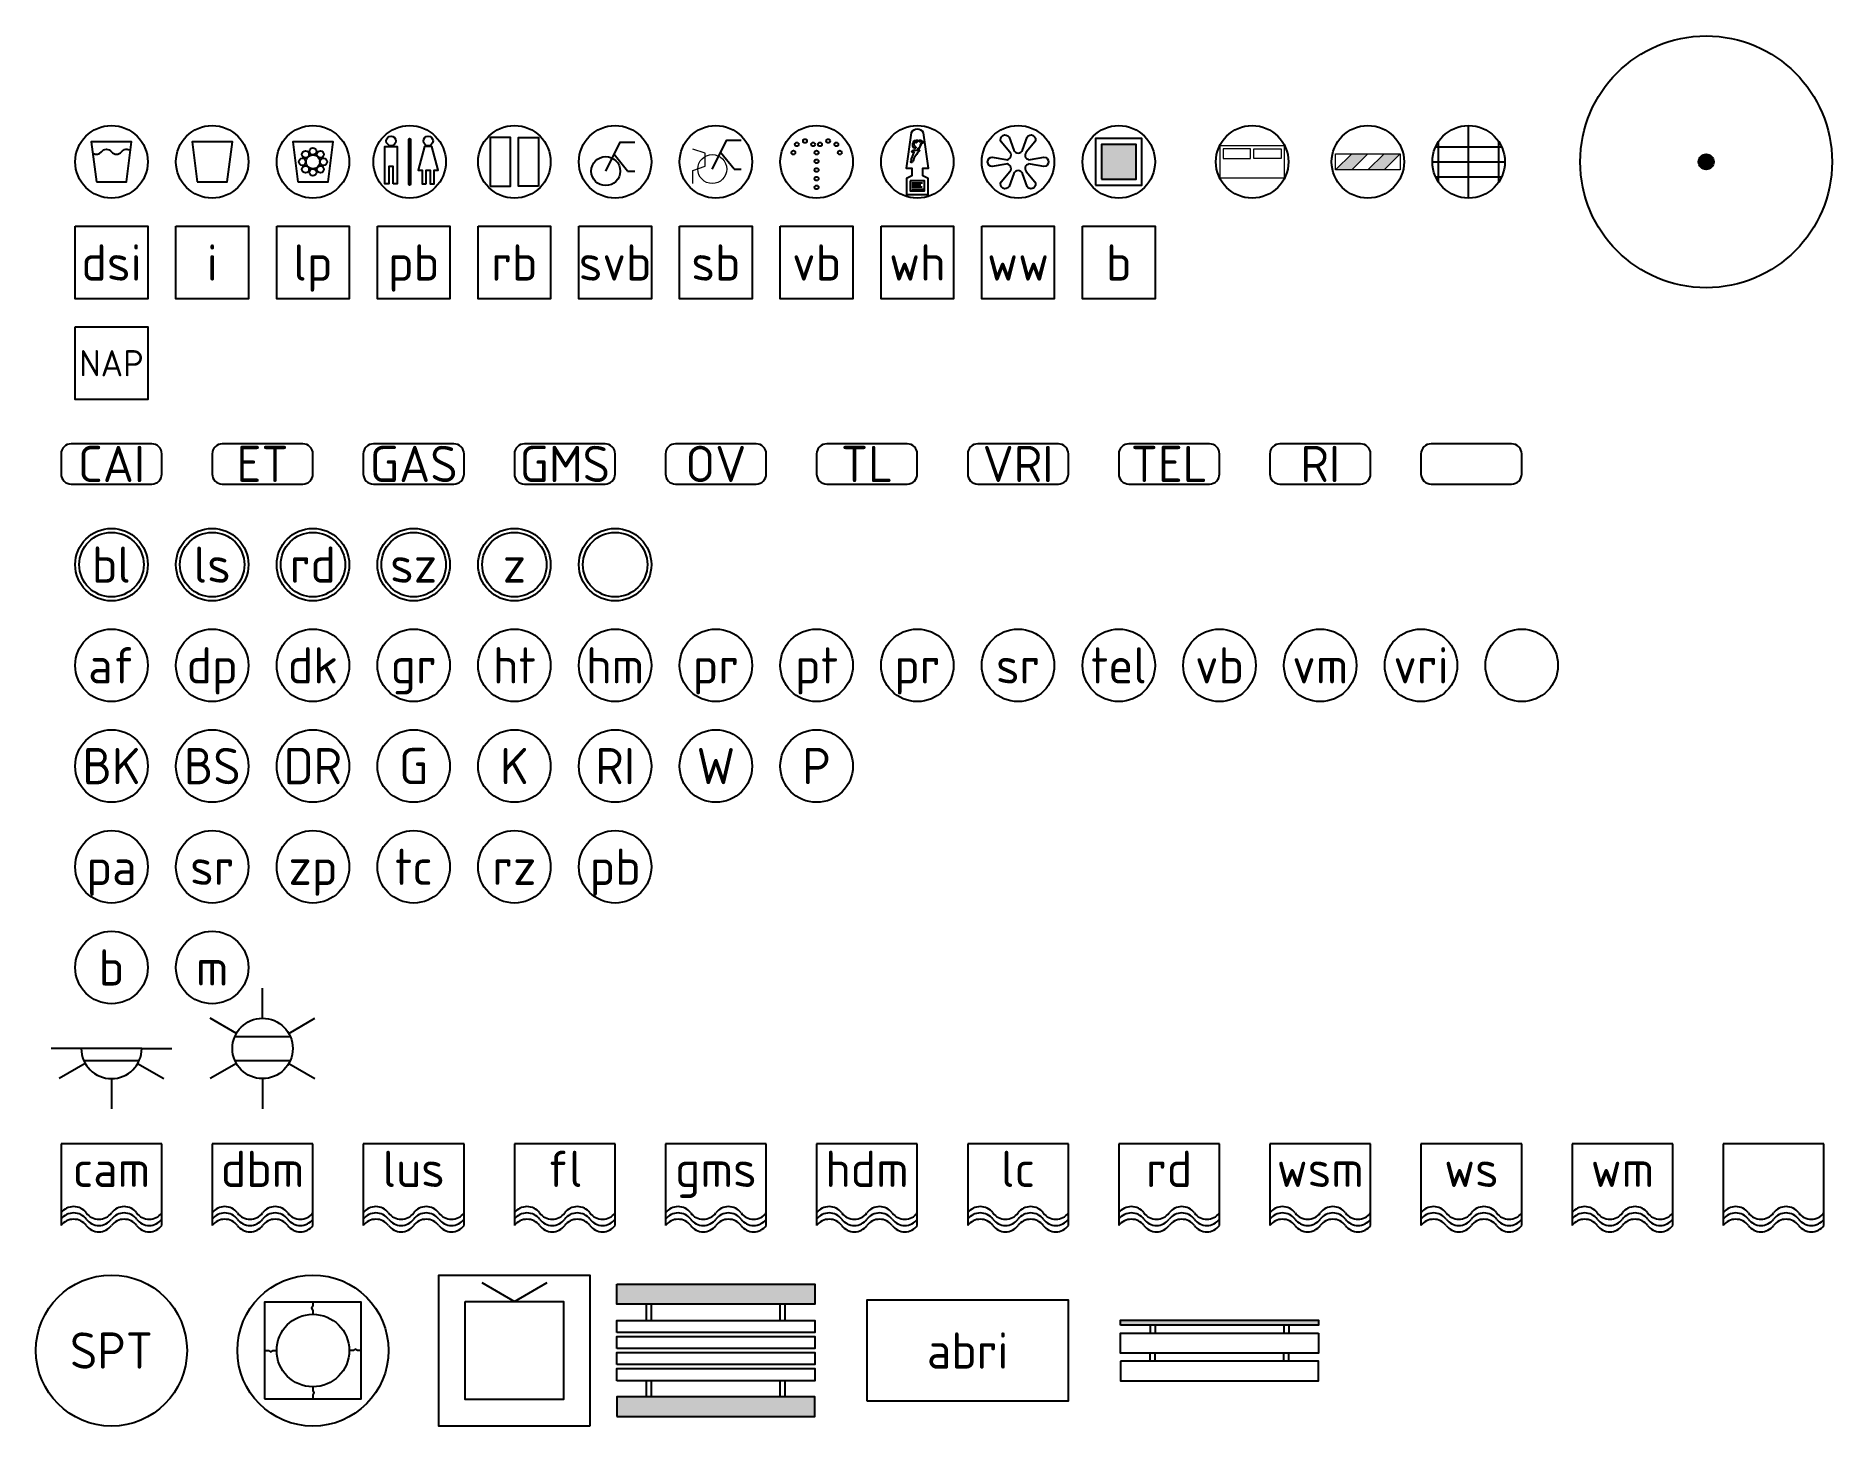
# Model space of a CAD drawing. Header units: metres. Extents: x 2181.6 to 2199.4, y 1923.2 to 1937.
import ezdxf
from ezdxf.enums import TextEntityAlignment as Align

# ---------------------------------------------------------------- set-up
doc = ezdxf.new("R2010")
doc.units = ezdxf.units.M
for name, color, linetype, lineweight in [('B-WE-GR-BOOM-S', 90, 'Continuous', 25), ('B-WE-IE-TERREINAFSCHEIDING_DOORGANG-G', 210, 'Continuous', 18), ('N-WE-GR-BLOEMBAK-S', 80, 'Continuous', 25), ('N-WE-IE-AFVAL APART PLAATS-S', 7, 'Continuous', 25), ('N-WE-IE-FIETSENKLUIS-S', 7, 'Continuous', 25), ('N-WE-IE-HERDENKINGSMONUMENT-S', 7, 'Continuous', 25), ('N-WE-IE-KUNSTOBJECT-S', 7, 'Continuous', 25), ('N-WE-IE-MEUBILAIR-S', 7, 'Continuous', 25), ('N-WE-IE-MEUBILAIR_FONTEIN-S', 7, 'Continuous', 25), ('N-WE-IE-MEUBILAIR_OPENBAARTOILET-S', 7, 'Continuous', 25), ('N-WE-IE-MEUBILAIR_WATERWEGMEUBILAIR-S', 150, 'Continuous', 25), ('N-WE-IE-MEUBILAIR_WATERWEGMEUBILAIR_MEERPAAL-S', 150, 'Continuous', 25), ('N-WE-IE-MEUBILAIR_WEGMEUBILAIR-S', 7, 'Continuous', 25), ('N-WE-IE-MEUBILAIR_ZONNEPANEEL-S', 7, 'Continuous', 25), ('N-WE-VH-KANTOPSLUITING_ELEMENT_BOOMKRANSBAND-S', 40, 'Continuous', 25)]:
    doc.layers.add(name, color=color, linetype=linetype, lineweight=lineweight)
doc.styles.add('NLCS-ISO', font='NLCS-ISO.ttf')
doc.styles.add('NLCS-ISO-ANNOTATIEF-T18', font='NLCS-ISO.ttf', dxfattribs={"height": 1.8})

# ---------------------------------------------------------------- blocks, each defined once
blk = doc.blocks.new('SGR-BLOEMBAK-SO')
blk.add_lwpolyline([(-0.75, -1), (0.75, -1), (1, 1), (-1, 1)], close=True)
for centre, radius in [((0, 0), 1.8), ((-0.525, 0), 0.175), ((-0.371, 0.371), 0.175), ((0, 0), 0.35), ((0, 0.525), 0.175), ((0.371, 0.371), 0.175), ((0.525, 0), 0.175), ((-0.371, -0.371), 0.175), ((0, -0.525), 0.175), ((0.371, -0.371), 0.175)]:
    blk.add_circle(centre, radius)
blk = doc.blocks.new('SIE-AFVAL APART PLAATS-SO')
for points in [[(-1.2, -1.2), (-0.2, -1.2), (-0.2, 1.2), (-1.2, 1.2)], [(-1.2, -1.2), (-0.2, -1.2), (-0.2, 1.2), (-1.2, 1.2)], [(1.2, -1.2), (0.2, -1.2), (0.2, 1.2), (1.2, 1.2)], [(1.2, -1.2), (0.2, -1.2), (0.2, 1.2), (1.2, 1.2)]]:
    blk.add_lwpolyline(points, close=True)
at = {"color": 0, "linetype": 'ByBlock', "lineweight": -2}
blk.add_circle((0, 0), 1.8, dxfattribs=at)
blk = doc.blocks.new('SIE-FIETSENKLUIS-SO')
for points in [[(-0.468, -0.46), (0.252, 0.98), (0.972, 0.98)], [(0.612, -0.46), (-0.056, 0.364)], [(0.612, -0.46), (0.972, -0.46)]]:
    blk.add_lwpolyline(points)
at = {"color": 0, "linetype": 'ByBlock', "lineweight": -2}
blk.add_circle((0, 0), 1.8, dxfattribs=at)
blk.add_circle((-0.468, -0.46), 0.72)
blk = doc.blocks.new('SIE-FONTEIN-SO')
at = {"color": 0, "linetype": 'ByBlock', "lineweight": -2}
blk.add_circle((0, 0), 1.8, dxfattribs=at)
for centre in [(-0.983, 0.867), (-0.576, 1.035), (-0.169, 0.867), (0.169, 0.867), (0.576, 1.035), (0.983, 0.867), (-1.152, 0.459), (0, 0.459), (0, 0.027), (1.152, 0.459), (0, -0.405), (0, -0.837), (0, -1.269)]:
    blk.add_circle(centre, 0.096)
blk = doc.blocks.new('SIE-HERDENKINGSMONUMENT-SO')
for p, q in [((-0.268, -1.041), (0.264, -1.041)), ((-0.268, -1.142), (0.178, -1.142)), ((-0.268, -1.249), (0.244, -1.249)), ((-0.268, -1.35), (0.3, -1.35))]:
    blk.add_line(p, q)
for points in [[(0.311, 1.446, 0.261282), (0, 1.621, 0.261282), (-0.311, 1.446), (-0.562, -0.321), (-0.278, -0.321), (-0.278, -0.703), (-0.539, -0.823), (-0.539, -1.621), (0, -1.621), (0.539, -1.621), (0.539, -0.823), (0.278, -0.703), (0.278, -0.321), (0.562, -0.321)], [(0.001, 1.098), (-0.098, 1.028, 0.506874), (-0.102, 0.751, -0.088901), (-0.075, 0.722, -0.290904), (-0.075, 0.699, -0.160204), (-0.108, 0.672, -0.186725), (-0.142, 0.672, -0.307903), (-0.215, 0.779, -0.219717), (-0.198, 0.98, -0.115145), (-0.124, 1.06), (-0.144, 1.032), (-0.084, 1.067)], [(-0.072, 0.94), (-0.075, 0.951), (-0.07, 0.971), (-0.02, 1.007), (0.055, 1.054, -0.401268), (0.249, 1.012, -0.30754), (0.249, 0.988, -0.52959), (0.232, 0.988, 0.196508), (0.11, 1.039, 0.143294), (0.016, 1.012, 0.110337), (-0.038, 0.958, -0.092857), (-0.056, 0.94, -0.32743)], [(0.313, 0.97), (0.27, 0.972), (0.25, 0.964, 0.295857), (0.149, 0.829, -0.100217), (0.143, 0.809, 0.04658), (0.12, 0.749, -0.148312), (0.093, 0.707, -0.029319), (0.034, 0.663, 0.67171), (0.041, 0.627, 0.108339), (0.056, 0.627, 0.085642), (0.067, 0.632, 0.19392), (0.141, 0.739, -0.085966), (0.172, 0.813, 0.050198), (0.19, 0.85, -0.197871), (0.273, 0.938, 0.127107)]]:
    blk.add_lwpolyline(points, format="xyb", close=True)
for points in [[(-0.283, 0.157), (-0.21, 0.345), (-0.169, 0.449), (-0.161, 0.463), (-0.198, 0.472), (-0.249, 0.472), (-0.278, 0.49), (-0.278, 0.516), (-0.185, 0.58), (-0.144, 0.58), (-0.13, 0.574), (-0.102, 0.584), (-0.07, 0.584), (-0.056, 0.577), (-0.037, 0.577), (0.018, 0.591), (0.046, 0.575), (0.066, 0.575), (0.101, 0.566), (0.101, 0.539), (0.063, 0.503), (0.02, 0.481), (-0.049, 0.368), (-0.123, 0.243), (-0.15, 0.213), (-0.174, 0.164), (-0.21, 0.053), (-0.232, 0.014), (-0.252, -0.023), (-0.28, -0.035), (-0.3, -0.035), (-0.326, 0.008), (-0.313, 0.06), (-0.293, 0.112)], [(-0.353, -0.942), (-0.353, -1.435), (0, -1.435), (0.353, -1.435), (0.353, -0.942)]]:
    blk.add_lwpolyline(points, close=True)
at = {"color": 0, "linetype": 'ByBlock', "lineweight": -2}
blk.add_circle((0, 0), 1.8, dxfattribs=at)
blk.add_circle((0.117, 1.002), 0.0169)
blk = doc.blocks.new('SIE-KUNSTOBJECT-SO')
at = {"flags": 128}
blk.add_lwpolyline([(0.213, -0.584, 0.700208), (-0.213, -0.584), (-0.446, -1.224, -1), (-0.837, -0.998), (-0.4, -0.476, 0.700208), (-0.612, -0.108), (-1.283, -0.226, -1), (-1.283, 0.226), (-0.612, 0.108, 0.700208), (-0.4, 0.476), (-0.837, 0.998, -1), (-0.446, 1.224), (-0.213, 0.584, 0.700208), (0.213, 0.584), (0.446, 1.224, -1), (0.837, 0.998), (0.4, 0.476, 0.700208), (0.612, 0.108), (1.283, 0.226, -1), (1.283, -0.226), (0.612, -0.108, 0.700208), (0.4, -0.476), (0.837, -0.998, -1), (0.446, -1.224)], format="xyb", close=True, dxfattribs=at)
at = {"color": 0, "linetype": 'ByBlock', "lineweight": -2}
blk.add_circle((0, 0), 1.8, dxfattribs=at)
blk = doc.blocks.new('SIE-MEUBILAIR_BAK-SO')
blk.add_lwpolyline([(-0.75, -1), (0.75, -1), (1, 1), (-1, 1)], close=True)
at = {"color": 0, "linetype": 'ByBlock', "lineweight": -2}
blk.add_circle((0, 0), 1.8, dxfattribs=at)
blk = doc.blocks.new('SIE-MEUBILAIR_BORD_DSI-SO')
at = {"color": 0, "linetype": 'ByBlock', "lineweight": -2, "flags": 128}
blk.add_lwpolyline([(-1.8, 1.8), (1.8, 1.8), (1.8, -1.8), (-1.8, -1.8)], close=True, dxfattribs=at)
at = {"style": 'NLCS-ISO-ANNOTATIEF-T18'}
blk.add_text('dsi', height=1.8, dxfattribs=at).set_placement((0, 0), align=Align.MIDDLE_CENTER)
blk = doc.blocks.new('SIE-MEUBILAIR_BORD_INFORMATIE-SO')
at = {"color": 0, "linetype": 'ByBlock', "lineweight": -2, "flags": 128}
blk.add_lwpolyline([(-1.8, 1.8), (1.8, 1.8), (1.8, -1.8), (-1.8, -1.8)], close=True, dxfattribs=at)
at = {"style": 'NLCS-ISO-ANNOTATIEF-T18'}
blk.add_text('i', height=1.8, dxfattribs=at).set_placement((0, 0), align=Align.MIDDLE_CENTER)
blk = doc.blocks.new('SIE-MEUBILAIR_BORD_LOCATIEPAAL-SO')
at = {"color": 0, "linetype": 'ByBlock', "lineweight": -2, "flags": 128}
blk.add_lwpolyline([(-1.8, 1.8), (1.8, 1.8), (1.8, -1.8), (-1.8, -1.8)], close=True, dxfattribs=at)
at = {"style": 'NLCS-ISO-ANNOTATIEF-T18'}
blk.add_text('lp', height=1.8, dxfattribs=at).set_placement((0, 0), align=Align.MIDDLE_CENTER)
blk = doc.blocks.new('SIE-MEUBILAIR_BORD_PLAATSNAAM-SO')
at = {"color": 0, "linetype": 'ByBlock', "lineweight": -2, "flags": 128}
blk.add_lwpolyline([(-1.8, 1.8), (1.8, 1.8), (1.8, -1.8), (-1.8, -1.8)], close=True, dxfattribs=at)
at = {"style": 'NLCS-ISO-ANNOTATIEF-T18'}
blk.add_text('pb', height=1.8, dxfattribs=at).set_placement((0, 0), align=Align.MIDDLE_CENTER)
blk = doc.blocks.new('SIE-MEUBILAIR_BORD_RECLAME-SO')
at = {"color": 0, "linetype": 'ByBlock', "lineweight": -2, "flags": 128}
blk.add_lwpolyline([(-1.8, 1.8), (1.8, 1.8), (1.8, -1.8), (-1.8, -1.8)], close=True, dxfattribs=at)
at = {"style": 'NLCS-ISO-ANNOTATIEF-T18'}
blk.add_text('rb', height=1.8, dxfattribs=at).set_placement((0, 0), align=Align.MIDDLE_CENTER)
blk = doc.blocks.new('SIE-MEUBILAIR_BORD_SCHEEPVAARTVERKEER-SO')
at = {"color": 0, "linetype": 'ByBlock', "lineweight": -2, "flags": 128}
blk.add_lwpolyline([(-1.8, 1.8), (1.8, 1.8), (1.8, -1.8), (-1.8, -1.8)], close=True, dxfattribs=at)
at = {"style": 'NLCS-ISO-ANNOTATIEF-T18'}
blk.add_text('svb', height=1.8, dxfattribs=at).set_placement((0, 0), align=Align.MIDDLE_CENTER)
blk = doc.blocks.new('SIE-MEUBILAIR_BORD_STRAATNAAM-SO')
at = {"color": 0, "linetype": 'ByBlock', "lineweight": -2, "flags": 128}
blk.add_lwpolyline([(-1.8, 1.8), (1.8, 1.8), (1.8, -1.8), (-1.8, -1.8)], close=True, dxfattribs=at)
at = {"style": 'NLCS-ISO-ANNOTATIEF-T18'}
blk.add_text('sb', height=1.8, dxfattribs=at).set_placement((0, 0), align=Align.MIDDLE_CENTER)
blk = doc.blocks.new('SIE-MEUBILAIR_BORD_VERKEER-SO')
at = {"color": 0, "linetype": 'ByBlock', "lineweight": -2, "flags": 128}
blk.add_lwpolyline([(-1.8, 1.8), (1.8, 1.8), (1.8, -1.8), (-1.8, -1.8)], close=True, dxfattribs=at)
at = {"style": 'NLCS-ISO-ANNOTATIEF-T18'}
blk.add_text('vb', height=1.8, dxfattribs=at).set_placement((0, 0), align=Align.MIDDLE_CENTER)
blk = doc.blocks.new('SIE-MEUBILAIR_BORD_WAARSCHUWINGSHEK-SO')
at = {"color": 0, "linetype": 'ByBlock', "lineweight": -2, "flags": 128}
blk.add_lwpolyline([(-1.8, 1.8), (1.8, 1.8), (1.8, -1.8), (-1.8, -1.8)], close=True, dxfattribs=at)
at = {"style": 'NLCS-ISO-ANNOTATIEF-T18'}
blk.add_text('wh', height=1.8, dxfattribs=at).set_placement((0, 0), align=Align.MIDDLE_CENTER)
blk = doc.blocks.new('SIE-MEUBILAIR_BORD_WEGWIJZER-SO')
at = {"color": 0, "linetype": 'ByBlock', "lineweight": -2, "flags": 128}
blk.add_lwpolyline([(-1.8, 1.8), (1.8, 1.8), (1.8, -1.8), (-1.8, -1.8)], close=True, dxfattribs=at)
at = {"style": 'NLCS-ISO-ANNOTATIEF-T18'}
blk.add_text('ww', height=1.8, dxfattribs=at).set_placement((0, 0), align=Align.MIDDLE_CENTER)
blk = doc.blocks.new('SIE-MEUBILAIR_BORD-SO')
at = {"color": 0, "linetype": 'ByBlock', "lineweight": -2, "flags": 128}
blk.add_lwpolyline([(-1.8, 1.8), (1.8, 1.8), (1.8, -1.8), (-1.8, -1.8)], close=True, dxfattribs=at)
at = {"style": 'NLCS-ISO-ANNOTATIEF-T18'}
blk.add_text('b', height=1.8, dxfattribs=at).set_placement((0, 0), align=Align.MIDDLE_CENTER)
blk = doc.blocks.new('SIE-MEUBILAIR_HOOGTEMERK-SO')
at = {"color": 0, "linetype": 'ByBlock', "lineweight": -2, "flags": 128}
blk.add_lwpolyline([(-1.8, 1.8), (1.8, 1.8), (1.8, -1.8), (-1.8, -1.8)], close=True, dxfattribs=at)
at = {"style": 'NLCS-ISO-ANNOTATIEF-T18'}
blk.add_text('NAP', height=1.3, dxfattribs=at).set_placement((0, 0), align=Align.MIDDLE_CENTER)
blk = doc.blocks.new('SIE-MEUBILAIR_KAST_CAI-SO')
at = {"flags": 128}
blk.add_lwpolyline([(-2, -1), (2, -1, 0.414214), (2.5, -0.5), (2.5, 0.5, 0.414214), (2, 1), (-2, 1, 0.414214), (-2.5, 0.5), (-2.5, -0.5, 0.414214)], format="xyb", close=True, dxfattribs=at)
at = {"style": 'NLCS-ISO'}
blk.add_text('CAI', height=1.8, dxfattribs=at).set_placement((0, 0), align=Align.MIDDLE_CENTER)
blk = doc.blocks.new('SIE-MEUBILAIR_KAST_ELEKTRA-SO')
at = {"flags": 128}
blk.add_lwpolyline([(-2, -1), (2, -1, 0.414214), (2.5, -0.5), (2.5, 0.5, 0.414214), (2, 1), (-2, 1, 0.414214), (-2.5, 0.5), (-2.5, -0.5, 0.414214)], format="xyb", close=True, dxfattribs=at)
at = {"style": 'NLCS-ISO'}
blk.add_text('ET', height=1.8, dxfattribs=at).set_placement((0, 0), align=Align.MIDDLE_CENTER)
blk = doc.blocks.new('SIE-MEUBILAIR_KAST_GAS-SO')
at = {"flags": 128}
blk.add_lwpolyline([(-2, -1), (2, -1, 0.414214), (2.5, -0.5), (2.5, 0.5, 0.414214), (2, 1), (-2, 1, 0.414214), (-2.5, 0.5), (-2.5, -0.5, 0.414214)], format="xyb", close=True, dxfattribs=at)
at = {"style": 'NLCS-ISO'}
blk.add_text('GAS', height=1.8, dxfattribs=at).set_placement((0, 0), align=Align.MIDDLE_CENTER)
blk = doc.blocks.new('SIE-MEUBILAIR_KAST_GMS-SO')
at = {"flags": 128}
blk.add_lwpolyline([(-2, -1), (2, -1, 0.414214), (2.5, -0.5), (2.5, 0.5, 0.414214), (2, 1), (-2, 1, 0.414214), (-2.5, 0.5), (-2.5, -0.5, 0.414214)], format="xyb", close=True, dxfattribs=at)
at = {"style": 'NLCS-ISO'}
blk.add_text('GMS', height=1.8, dxfattribs=at).set_placement((0, 0), align=Align.MIDDLE_CENTER)
blk = doc.blocks.new('SIE-MEUBILAIR_KAST_OV-SO')
at = {"flags": 128}
blk.add_lwpolyline([(-2, -1), (2, -1, 0.414214), (2.5, -0.5), (2.5, 0.5, 0.414214), (2, 1), (-2, 1, 0.414214), (-2.5, 0.5), (-2.5, -0.5, 0.414214)], format="xyb", close=True, dxfattribs=at)
at = {"style": 'NLCS-ISO'}
blk.add_text('OV', height=1.8, dxfattribs=at).set_placement((0, 0), align=Align.MIDDLE_CENTER)
blk = doc.blocks.new('SIE-MEUBILAIR_KAST_RIOOL-SO')
at = {"flags": 128}
blk.add_lwpolyline([(-2, -1), (2, -1, 0.414214), (2.5, -0.5), (2.5, 0.5, 0.414214), (2, 1), (-2, 1, 0.414214), (-2.5, 0.5), (-2.5, -0.5, 0.414214)], format="xyb", close=True, dxfattribs=at)
at = {"style": 'NLCS-ISO'}
blk.add_text('RI', height=1.8, dxfattribs=at).set_placement((0, 0), align=Align.MIDDLE_CENTER)
blk = doc.blocks.new('SIE-MEUBILAIR_KAST_TELECOM-SO')
at = {"flags": 128}
blk.add_lwpolyline([(-2, -1), (2, -1, 0.414214), (2.5, -0.5), (2.5, 0.5, 0.414214), (2, 1), (-2, 1, 0.414214), (-2.5, 0.5), (-2.5, -0.5, 0.414214)], format="xyb", close=True, dxfattribs=at)
at = {"style": 'NLCS-ISO'}
blk.add_text('TEL', height=1.8, dxfattribs=at).set_placement((0, 0), align=Align.MIDDLE_CENTER)
blk = doc.blocks.new('SIE-MEUBILAIR_KAST_TEL-SO')
at = {"flags": 128}
blk.add_lwpolyline([(-2, -1), (2, -1, 0.414214), (2.5, -0.5), (2.5, 0.5, 0.414214), (2, 1), (-2, 1, 0.414214), (-2.5, 0.5), (-2.5, -0.5, 0.414214)], format="xyb", close=True, dxfattribs=at)
at = {"style": 'NLCS-ISO'}
blk.add_text('TL', height=1.8, dxfattribs=at).set_placement((0, 0), align=Align.MIDDLE_CENTER)
blk = doc.blocks.new('SIE-MEUBILAIR_KAST_VRI-SO')
at = {"flags": 128}
blk.add_lwpolyline([(-2, -1), (2, -1, 0.414214), (2.5, -0.5), (2.5, 0.5, 0.414214), (2, 1), (-2, 1, 0.414214), (-2.5, 0.5), (-2.5, -0.5, 0.414214)], format="xyb", close=True, dxfattribs=at)
at = {"style": 'NLCS-ISO'}
blk.add_text('VRI', height=1.8, dxfattribs=at).set_placement((0, 0), align=Align.MIDDLE_CENTER)
blk = doc.blocks.new('SIE-MEUBILAIR_KAST-SO')
at = {"flags": 128}
blk.add_lwpolyline([(-2, -1), (2, -1, 0.414214), (2.5, -0.5), (2.5, 0.5, 0.414214), (2, 1), (-2, 1, 0.414214), (-2.5, 0.5), (-2.5, -0.5, 0.414214)], format="xyb", close=True, dxfattribs=at)
blk = doc.blocks.new('SIE-MEUBILAIR_LICHTPUNT-SO')
for p, q in [((1.5, 0), (-1.5, 0)), ((-1.5, 0), (-3, 0)), ((-1.299, -0.75), (-2.598, -1.5)), ((1.299, -0.75), (2.598, -1.5)), ((1.5, 0), (3, 0)), ((0, -1.5), (0, -3))]:
    blk.add_line(p, q)
at = {"flags": 128}
blk.add_lwpolyline([(-1.378, -0.593), (1.378, -0.593)], dxfattribs=at)
blk.add_arc((0, 0), 1.5, 180, 0)
blk = doc.blocks.new('SIE-MEUBILAIR_MAST_BOVENLEIDING-SO')
at = {"color": 0, "linetype": 'ByBlock', "lineweight": -2}
blk.add_circle((0, 0), 1.8, dxfattribs=at)
at = {"layer": 'B-WE-IE-TERREINAFSCHEIDING_DOORGANG-G', "color": 0, "linetype": 'ByBlock', "lineweight": -2}
blk.add_circle((0, 0), 1.6, dxfattribs=at)
at = {"style": 'NLCS-ISO-ANNOTATIEF-T18'}
blk.add_text('bl', height=1.8, dxfattribs=at).set_placement((0, 0), align=Align.MIDDLE_CENTER)
blk = doc.blocks.new('SIE-MEUBILAIR_MAST_LAAGSPANNING-SO')
at = {"color": 0, "linetype": 'ByBlock', "lineweight": -2}
blk.add_circle((0, 0), 1.8, dxfattribs=at)
at = {"layer": 'B-WE-IE-TERREINAFSCHEIDING_DOORGANG-G', "color": 0, "linetype": 'ByBlock', "lineweight": -2}
blk.add_circle((0, 0), 1.6, dxfattribs=at)
at = {"style": 'NLCS-ISO-ANNOTATIEF-T18'}
blk.add_text('ls', height=1.8, dxfattribs=at).set_placement((0, 0), align=Align.MIDDLE_CENTER)
blk = doc.blocks.new('SIE-MEUBILAIR_MAST_RADAR-SO')
at = {"color": 0, "linetype": 'ByBlock', "lineweight": -2}
blk.add_circle((0, 0), 1.8, dxfattribs=at)
at = {"layer": 'B-WE-IE-TERREINAFSCHEIDING_DOORGANG-G', "color": 0, "linetype": 'ByBlock', "lineweight": -2}
blk.add_circle((0, 0), 1.6, dxfattribs=at)
at = {"style": 'NLCS-ISO-ANNOTATIEF-T18'}
blk.add_text('rd', height=1.8, dxfattribs=at).set_placement((0, 0), align=Align.MIDDLE_CENTER)
blk = doc.blocks.new('SIE-MEUBILAIR_MAST_STRAALZENDER-SO')
at = {"color": 0, "linetype": 'ByBlock', "lineweight": -2}
blk.add_circle((0, 0), 1.8, dxfattribs=at)
at = {"layer": 'B-WE-IE-TERREINAFSCHEIDING_DOORGANG-G', "color": 0, "linetype": 'ByBlock', "lineweight": -2}
blk.add_circle((0, 0), 1.6, dxfattribs=at)
at = {"style": 'NLCS-ISO-ANNOTATIEF-T18'}
blk.add_text('sz', height=1.8, dxfattribs=at).set_placement((0, 0), align=Align.MIDDLE_CENTER)
blk = doc.blocks.new('SIE-MEUBILAIR_MAST_ZEND-SO')
at = {"color": 0, "linetype": 'ByBlock', "lineweight": -2}
blk.add_circle((0, 0), 1.8, dxfattribs=at)
at = {"layer": 'B-WE-IE-TERREINAFSCHEIDING_DOORGANG-G', "color": 0, "linetype": 'ByBlock', "lineweight": -2}
blk.add_circle((0, 0), 1.6, dxfattribs=at)
at = {"style": 'NLCS-ISO-ANNOTATIEF-T18'}
blk.add_text('z', height=1.8, dxfattribs=at).set_placement((0, 0), align=Align.MIDDLE_CENTER)
blk = doc.blocks.new('SIE-MEUBILAIR_MAST-SO')
at = {"color": 0, "linetype": 'ByBlock', "lineweight": -2}
blk.add_circle((0, 0), 1.8, dxfattribs=at)
at = {"layer": 'B-WE-IE-TERREINAFSCHEIDING_DOORGANG-G', "color": 0, "linetype": 'ByBlock', "lineweight": -2}
blk.add_circle((0, 0), 1.6, dxfattribs=at)
blk = doc.blocks.new('SIE-MEUBILAIR_PAAL_AFSLUITPAAL-SO')
at = {"color": 0, "linetype": 'ByBlock', "lineweight": -2}
blk.add_circle((0, 0), 1.8, dxfattribs=at)
at = {"style": 'NLCS-ISO-ANNOTATIEF-T18'}
blk.add_text('af', height=1.8, dxfattribs=at).set_placement((0, 0), align=Align.MIDDLE_CENTER)
blk = doc.blocks.new('SIE-MEUBILAIR_PAAL_DIJKPAAL-SO')
at = {"color": 0, "linetype": 'ByBlock', "lineweight": -2}
blk.add_circle((0, 0), 1.8, dxfattribs=at)
at = {"style": 'NLCS-ISO-ANNOTATIEF-T18'}
blk.add_text('dp', height=1.8, dxfattribs=at).set_placement((0, 0), align=Align.MIDDLE_CENTER)
blk = doc.blocks.new('SIE-MEUBILAIR_PAAL_DRUKKNOPPAAL-SO')
at = {"color": 0, "linetype": 'ByBlock', "lineweight": -2}
blk.add_circle((0, 0), 1.8, dxfattribs=at)
at = {"style": 'NLCS-ISO-ANNOTATIEF-T18'}
blk.add_text('dk', height=1.8, dxfattribs=at).set_placement((0, 0), align=Align.MIDDLE_CENTER)
blk = doc.blocks.new('SIE-MEUBILAIR_PAAL_GRENSMARKERING-SO')
at = {"color": 0, "linetype": 'ByBlock', "lineweight": -2}
blk.add_circle((0, 0), 1.8, dxfattribs=at)
at = {"style": 'NLCS-ISO-ANNOTATIEF-T18'}
blk.add_text('gr', height=1.8, dxfattribs=at).set_placement((0, 0), align=Align.MIDDLE_CENTER)
blk = doc.blocks.new('SIE-MEUBILAIR_PAAL_HALTEPAAL-SO')
at = {"color": 0, "linetype": 'ByBlock', "lineweight": -2}
blk.add_circle((0, 0), 1.8, dxfattribs=at)
at = {"style": 'NLCS-ISO-ANNOTATIEF-T18'}
blk.add_text('ht', height=1.8, dxfattribs=at).set_placement((0, 0), align=Align.MIDDLE_CENTER)
blk = doc.blocks.new('SIE-MEUBILAIR_PAAL_HECTOMETER-SO')
at = {"color": 0, "linetype": 'ByBlock', "lineweight": -2}
blk.add_circle((0, 0), 1.8, dxfattribs=at)
at = {"style": 'NLCS-ISO-ANNOTATIEF-T18'}
blk.add_text('hm', height=1.8, dxfattribs=at).set_placement((0, 0), align=Align.MIDDLE_CENTER)
blk = doc.blocks.new('SIE-MEUBILAIR_PAAL_LICHTMAST-SO')
for p, q in [((0, 1.5), (0, 3)), ((-1.299, 0.75), (-2.598, 1.5)), ((1.299, 0.75), (2.598, 1.5)), ((-1.299, -0.75), (-2.598, -1.5)), ((1.299, -0.75), (2.598, -1.5)), ((0, -1.5), (0, -3))]:
    blk.add_line(p, q)
at = {"flags": 128}
for points in [[(-1.378, 0.593), (1.378, 0.593)], [(-1.378, -0.593), (1.378, -0.593)]]:
    blk.add_lwpolyline(points, dxfattribs=at)
blk.add_circle((0, 0), 1.5)
blk = doc.blocks.new('SIE-MEUBILAIR_PAAL_POLLER-SO')
at = {"color": 0, "linetype": 'ByBlock', "lineweight": -2}
blk.add_circle((0, 0), 1.8, dxfattribs=at)
at = {"style": 'NLCS-ISO-ANNOTATIEF-T18'}
blk.add_text('pr', height=1.8, dxfattribs=at).set_placement((0, 0), align=Align.MIDDLE_CENTER)
blk = doc.blocks.new('SIE-MEUBILAIR_PAAL_PORTAAL-SO')
at = {"color": 0, "linetype": 'ByBlock', "lineweight": -2}
blk.add_circle((0, 0), 1.8, dxfattribs=at)
at = {"style": 'NLCS-ISO-ANNOTATIEF-T18'}
blk.add_text('pt', height=1.8, dxfattribs=at).set_placement((0, 0), align=Align.MIDDLE_CENTER)
blk = doc.blocks.new('SIE-MEUBILAIR_PAAL_PRAATPAAL-SO')
at = {"color": 0, "linetype": 'ByBlock', "lineweight": -2}
blk.add_circle((0, 0), 1.8, dxfattribs=at)
at = {"style": 'NLCS-ISO-ANNOTATIEF-T18'}
blk.add_text('pr', height=1.8, dxfattribs=at).set_placement((0, 0), align=Align.MIDDLE_CENTER)
blk = doc.blocks.new('SIE-MEUBILAIR_PAAL_SIRENE-SO')
at = {"color": 0, "linetype": 'ByBlock', "lineweight": -2}
blk.add_circle((0, 0), 1.8, dxfattribs=at)
at = {"style": 'NLCS-ISO-ANNOTATIEF-T18'}
blk.add_text('sr', height=1.8, dxfattribs=at).set_placement((0, 0), align=Align.MIDDLE_CENTER)
blk = doc.blocks.new('SIE-MEUBILAIR_PAAL_TEL-SO')
at = {"color": 0, "linetype": 'ByBlock', "lineweight": -2}
blk.add_circle((0, 0), 1.8, dxfattribs=at)
at = {"style": 'NLCS-ISO-ANNOTATIEF-T18'}
blk.add_text('tel', height=1.8, dxfattribs=at).set_placement((0, 0), align=Align.MIDDLE_CENTER)
blk = doc.blocks.new('SIE-MEUBILAIR_PAAL_VERKEERSBORD-SO')
at = {"color": 0, "linetype": 'ByBlock', "lineweight": -2}
blk.add_circle((0, 0), 1.8, dxfattribs=at)
at = {"style": 'NLCS-ISO-ANNOTATIEF-T18'}
blk.add_text('vb', height=1.8, dxfattribs=at).set_placement((0, 0), align=Align.MIDDLE_CENTER)
blk = doc.blocks.new('SIE-MEUBILAIR_PAAL_VLAGGENMAST-SO')
at = {"color": 0, "linetype": 'ByBlock', "lineweight": -2}
blk.add_circle((0, 0), 1.8, dxfattribs=at)
at = {"style": 'NLCS-ISO-ANNOTATIEF-T18'}
blk.add_text('vm', height=1.8, dxfattribs=at).set_placement((0, 0), align=Align.MIDDLE_CENTER)
blk = doc.blocks.new('SIE-MEUBILAIR_PAAL_VRI-SO')
at = {"color": 0, "linetype": 'ByBlock', "lineweight": -2}
blk.add_circle((0, 0), 1.8, dxfattribs=at)
at = {"style": 'NLCS-ISO-ANNOTATIEF-T18'}
blk.add_text('vri', height=1.8, dxfattribs=at).set_placement((0, 0), align=Align.MIDDLE_CENTER)
blk = doc.blocks.new('SIE-MEUBILAIR_PAAL-SO')
at = {"color": 0, "linetype": 'ByBlock', "lineweight": -2}
blk.add_circle((0, 0), 1.8, dxfattribs=at)
blk = doc.blocks.new('SIE-MEUBILAIR_PUT_BRANDKRAAN-SO')
at = {"color": 0, "linetype": 'ByBlock', "lineweight": -2}
blk.add_circle((0, 0), 1.8, dxfattribs=at)
at = {"style": 'NLCS-ISO-ANNOTATIEF-T18'}
blk.add_text('BK', height=1.8, dxfattribs=at).set_placement((0, 0), align=Align.MIDDLE_CENTER)
blk = doc.blocks.new('SIE-MEUBILAIR_PUT_BRANDSTOFPUT-SO')
at = {"color": 0, "linetype": 'ByBlock', "lineweight": -2}
blk.add_circle((0, 0), 1.8, dxfattribs=at)
at = {"style": 'NLCS-ISO-ANNOTATIEF-T18'}
blk.add_text('BS', height=1.8, dxfattribs=at).set_placement((0, 0), align=Align.MIDDLE_CENTER)
blk = doc.blocks.new('SIE-MEUBILAIR_PUT_DRAINAGEPUT-SO')
at = {"color": 0, "linetype": 'ByBlock', "lineweight": -2}
blk.add_circle((0, 0), 1.8, dxfattribs=at)
at = {"style": 'NLCS-ISO-ANNOTATIEF-T18'}
blk.add_text('DR', height=1.8, dxfattribs=at).set_placement((0, 0), align=Align.MIDDLE_CENTER)
blk = doc.blocks.new('SIE-MEUBILAIR_PUT_GASPUT-SO')
at = {"color": 0, "linetype": 'ByBlock', "lineweight": -2}
blk.add_circle((0, 0), 1.8, dxfattribs=at)
at = {"style": 'NLCS-ISO-ANNOTATIEF-T18'}
blk.add_text('G', height=1.8, dxfattribs=at).set_placement((0, 0), align=Align.MIDDLE_CENTER)
blk = doc.blocks.new('SIE-MEUBILAIR_PUT_KOLK-SO')
at = {"color": 0, "linetype": 'ByBlock', "lineweight": -2}
blk.add_circle((0, 0), 1.8, dxfattribs=at)
at = {"style": 'NLCS-ISO-ANNOTATIEF-T18'}
blk.add_text('K', height=1.8, dxfattribs=at).set_placement((0, 0), align=Align.MIDDLE_CENTER)
blk = doc.blocks.new('SIE-MEUBILAIR_PUT_RIOOLPUT-SO')
at = {"color": 0, "linetype": 'ByBlock', "lineweight": -2}
blk.add_circle((0, 0), 1.8, dxfattribs=at)
at = {"style": 'NLCS-ISO-ANNOTATIEF-T18'}
blk.add_text('RI', height=1.8, dxfattribs=at).set_placement((0, 0), align=Align.MIDDLE_CENTER)
blk = doc.blocks.new('SIE-MEUBILAIR_PUT_WATERLEIDINGPUT-SO')
at = {"color": 0, "linetype": 'ByBlock', "lineweight": -2}
blk.add_circle((0, 0), 1.8, dxfattribs=at)
at = {"style": 'NLCS-ISO-ANNOTATIEF-T18'}
blk.add_text('W', height=1.8, dxfattribs=at).set_placement((0, 0), align=Align.MIDDLE_CENTER)
blk = doc.blocks.new('SIE-MEUBILAIR_PUT-SO')
at = {"color": 0, "linetype": 'ByBlock', "lineweight": -2}
blk.add_circle((0, 0), 1.8, dxfattribs=at)
at = {"style": 'NLCS-ISO-ANNOTATIEF-T18'}
blk.add_text('P', height=1.8, dxfattribs=at).set_placement((0, 0), align=Align.MIDDLE_CENTER)
blk = doc.blocks.new('SIE-MEUBILAIR_SENSOR_CAMERA-SO')
for p, q in [((2.5, 1.25), (-2.5, 1.25)), ((-2.5, 1.25), (-2.5, -2.8125)), ((2.5, -2.8125), (2.5, 1.25))]:
    blk.add_line(p, q)
for centre, start, end in [((-1.875, -2.65625), 36.8698976, 143.1301024), ((-1.875, -2.96875), 36.8698976, 143.1301024), ((-1.875, -3.28125), 36.8698976, 143.1301024), ((-0.625, -1.71875), 216.8698976, 323.1301024), ((-0.625, -2.03125), 216.8698976, 323.1301024), ((0.625, -2.65625), 36.8698976, 143.1301024), ((0.625, -2.96875), 36.8698976, 143.1301024), ((0.625, -3.28125), 36.8698976, 143.1301024), ((1.875, -1.71875), 216.8698976, 323.1301024), ((1.875, -2.03125), 216.8698976, 323.1301024), ((-0.625, -2.34375), 216.8698976, 323.1301024), ((1.875, -2.34375), 216.8698976, 323.1301024)]:
    blk.add_arc(centre, 0.78125, start, end)
at = {"style": 'NLCS-ISO-ANNOTATIEF-T18'}
blk.add_text('cam', height=1.8, dxfattribs=at).set_placement((0, 0), align=Align.MIDDLE_CENTER)
blk = doc.blocks.new('SIE-MEUBILAIR_SENSOR_DEBIETMETER-SO')
for p, q in [((2.5, 1.25), (-2.5, 1.25)), ((-2.5, 1.25), (-2.5, -2.8125)), ((2.5, -2.8125), (2.5, 1.25))]:
    blk.add_line(p, q)
for centre, start, end in [((-1.875, -2.65625), 36.8698976, 143.1301024), ((-1.875, -2.96875), 36.8698976, 143.1301024), ((-1.875, -3.28125), 36.8698976, 143.1301024), ((-0.625, -1.71875), 216.8698976, 323.1301024), ((-0.625, -2.03125), 216.8698976, 323.1301024), ((0.625, -2.65625), 36.8698976, 143.1301024), ((0.625, -2.96875), 36.8698976, 143.1301024), ((0.625, -3.28125), 36.8698976, 143.1301024), ((1.875, -1.71875), 216.8698976, 323.1301024), ((1.875, -2.03125), 216.8698976, 323.1301024), ((-0.625, -2.34375), 216.8698976, 323.1301024), ((1.875, -2.34375), 216.8698976, 323.1301024)]:
    blk.add_arc(centre, 0.78125, start, end)
at = {"style": 'NLCS-ISO-ANNOTATIEF-T18'}
blk.add_text('dbm', height=1.8, dxfattribs=at).set_placement((0, 0), align=Align.MIDDLE_CENTER)
blk = doc.blocks.new('SIE-MEUBILAIR_SENSOR_DETECTIELUS-SO')
for p, q in [((2.5, 1.25), (-2.5, 1.25)), ((-2.5, 1.25), (-2.5, -2.8125)), ((2.5, -2.8125), (2.5, 1.25))]:
    blk.add_line(p, q)
for centre, start, end in [((-1.875, -2.65625), 36.8698976, 143.1301024), ((-1.875, -2.96875), 36.8698976, 143.1301024), ((-1.875, -3.28125), 36.8698976, 143.1301024), ((-0.625, -1.71875), 216.8698976, 323.1301024), ((-0.625, -2.03125), 216.8698976, 323.1301024), ((0.625, -2.65625), 36.8698976, 143.1301024), ((0.625, -2.96875), 36.8698976, 143.1301024), ((0.625, -3.28125), 36.8698976, 143.1301024), ((1.875, -1.71875), 216.8698976, 323.1301024), ((1.875, -2.03125), 216.8698976, 323.1301024), ((-0.625, -2.34375), 216.8698976, 323.1301024), ((1.875, -2.34375), 216.8698976, 323.1301024)]:
    blk.add_arc(centre, 0.78125, start, end)
at = {"style": 'NLCS-ISO-ANNOTATIEF-T18'}
blk.add_text('lus', height=1.8, dxfattribs=at).set_placement((0, 0), align=Align.MIDDLE_CENTER)
blk = doc.blocks.new('SIE-MEUBILAIR_SENSOR_FLITSER-SO')
for p, q in [((2.5, 1.25), (-2.5, 1.25)), ((-2.5, 1.25), (-2.5, -2.8125)), ((2.5, -2.8125), (2.5, 1.25))]:
    blk.add_line(p, q)
for centre, start, end in [((-1.875, -2.65625), 36.8698976, 143.1301024), ((-1.875, -2.96875), 36.8698976, 143.1301024), ((-1.875, -3.28125), 36.8698976, 143.1301024), ((-0.625, -1.71875), 216.8698976, 323.1301024), ((-0.625, -2.03125), 216.8698976, 323.1301024), ((0.625, -2.65625), 36.8698976, 143.1301024), ((0.625, -2.96875), 36.8698976, 143.1301024), ((0.625, -3.28125), 36.8698976, 143.1301024), ((1.875, -1.71875), 216.8698976, 323.1301024), ((1.875, -2.03125), 216.8698976, 323.1301024), ((-0.625, -2.34375), 216.8698976, 323.1301024), ((1.875, -2.34375), 216.8698976, 323.1301024)]:
    blk.add_arc(centre, 0.78125, start, end)
at = {"style": 'NLCS-ISO-ANNOTATIEF-T18'}
blk.add_text('fl', height=1.8, dxfattribs=at).set_placement((0, 0), align=Align.MIDDLE_CENTER)
blk = doc.blocks.new('SIE-MEUBILAIR_SENSOR_GMS-SO')
for p, q in [((2.5, 1.25), (-2.5, 1.25)), ((-2.5, 1.25), (-2.5, -2.8125)), ((2.5, -2.8125), (2.5, 1.25))]:
    blk.add_line(p, q)
for centre, start, end in [((-1.875, -2.65625), 36.8698976, 143.1301024), ((-1.875, -2.96875), 36.8698976, 143.1301024), ((-1.875, -3.28125), 36.8698976, 143.1301024), ((-0.625, -1.71875), 216.8698976, 323.1301024), ((-0.625, -2.03125), 216.8698976, 323.1301024), ((0.625, -2.65625), 36.8698976, 143.1301024), ((0.625, -2.96875), 36.8698976, 143.1301024), ((0.625, -3.28125), 36.8698976, 143.1301024), ((1.875, -1.71875), 216.8698976, 323.1301024), ((1.875, -2.03125), 216.8698976, 323.1301024), ((-0.625, -2.34375), 216.8698976, 323.1301024), ((1.875, -2.34375), 216.8698976, 323.1301024)]:
    blk.add_arc(centre, 0.78125, start, end)
at = {"style": 'NLCS-ISO-ANNOTATIEF-T18'}
blk.add_text('gms', height=1.8, dxfattribs=at).set_placement((0, 0), align=Align.MIDDLE_CENTER)
blk = doc.blocks.new('SIE-MEUBILAIR_SENSOR_HOOGTEDETECTIEMETER-SO')
for p, q in [((2.5, 1.25), (-2.5, 1.25)), ((-2.5, 1.25), (-2.5, -2.8125)), ((2.5, -2.8125), (2.5, 1.25))]:
    blk.add_line(p, q)
for centre, start, end in [((-1.875, -2.65625), 36.8698976, 143.1301024), ((-1.875, -2.96875), 36.8698976, 143.1301024), ((-1.875, -3.28125), 36.8698976, 143.1301024), ((-0.625, -1.71875), 216.8698976, 323.1301024), ((-0.625, -2.03125), 216.8698976, 323.1301024), ((0.625, -2.65625), 36.8698976, 143.1301024), ((0.625, -2.96875), 36.8698976, 143.1301024), ((0.625, -3.28125), 36.8698976, 143.1301024), ((1.875, -1.71875), 216.8698976, 323.1301024), ((1.875, -2.03125), 216.8698976, 323.1301024), ((-0.625, -2.34375), 216.8698976, 323.1301024), ((1.875, -2.34375), 216.8698976, 323.1301024)]:
    blk.add_arc(centre, 0.78125, start, end)
at = {"style": 'NLCS-ISO-ANNOTATIEF-T18'}
blk.add_text('hdm', height=1.8, dxfattribs=at).set_placement((0, 0), align=Align.MIDDLE_CENTER)
blk = doc.blocks.new('SIE-MEUBILAIR_SENSOR_LICHTCEL-SO')
for p, q in [((2.5, 1.25), (-2.5, 1.25)), ((-2.5, 1.25), (-2.5, -2.8125)), ((2.5, -2.8125), (2.5, 1.25))]:
    blk.add_line(p, q)
for centre, start, end in [((-1.875, -2.65625), 36.8698976, 143.1301024), ((-1.875, -2.96875), 36.8698976, 143.1301024), ((-1.875, -3.28125), 36.8698976, 143.1301024), ((-0.625, -1.71875), 216.8698976, 323.1301024), ((-0.625, -2.03125), 216.8698976, 323.1301024), ((0.625, -2.65625), 36.8698976, 143.1301024), ((0.625, -2.96875), 36.8698976, 143.1301024), ((0.625, -3.28125), 36.8698976, 143.1301024), ((1.875, -1.71875), 216.8698976, 323.1301024), ((1.875, -2.03125), 216.8698976, 323.1301024), ((-0.625, -2.34375), 216.8698976, 323.1301024), ((1.875, -2.34375), 216.8698976, 323.1301024)]:
    blk.add_arc(centre, 0.78125, start, end)
at = {"style": 'NLCS-ISO-ANNOTATIEF-T18'}
blk.add_text('lc', height=1.8, dxfattribs=at).set_placement((0, 0), align=Align.MIDDLE_CENTER)
blk = doc.blocks.new('SIE-MEUBILAIR_SENSOR_RADARDETECTOR-SO')
for p, q in [((2.5, 1.25), (-2.5, 1.25)), ((-2.5, 1.25), (-2.5, -2.8125)), ((2.5, -2.8125), (2.5, 1.25))]:
    blk.add_line(p, q)
for centre, start, end in [((-1.875, -2.65625), 36.8698976, 143.1301024), ((-1.875, -2.96875), 36.8698976, 143.1301024), ((-1.875, -3.28125), 36.8698976, 143.1301024), ((-0.625, -1.71875), 216.8698976, 323.1301024), ((-0.625, -2.03125), 216.8698976, 323.1301024), ((0.625, -2.65625), 36.8698976, 143.1301024), ((0.625, -2.96875), 36.8698976, 143.1301024), ((0.625, -3.28125), 36.8698976, 143.1301024), ((1.875, -1.71875), 216.8698976, 323.1301024), ((1.875, -2.03125), 216.8698976, 323.1301024), ((-0.625, -2.34375), 216.8698976, 323.1301024), ((1.875, -2.34375), 216.8698976, 323.1301024)]:
    blk.add_arc(centre, 0.78125, start, end)
at = {"style": 'NLCS-ISO-ANNOTATIEF-T18'}
blk.add_text('rd', height=1.8, dxfattribs=at).set_placement((0, 0), align=Align.MIDDLE_CENTER)
blk = doc.blocks.new('SIE-MEUBILAIR_SENSOR_WATERSTANDMETER-SO')
for p, q in [((2.5, 1.25), (-2.5, 1.25)), ((-2.5, 1.25), (-2.5, -2.8125)), ((2.5, -2.8125), (2.5, 1.25))]:
    blk.add_line(p, q)
for centre, start, end in [((-1.875, -2.65625), 36.8698976, 143.1301024), ((-1.875, -2.96875), 36.8698976, 143.1301024), ((-1.875, -3.28125), 36.8698976, 143.1301024), ((-0.625, -1.71875), 216.8698976, 323.1301024), ((-0.625, -2.03125), 216.8698976, 323.1301024), ((0.625, -2.65625), 36.8698976, 143.1301024), ((0.625, -2.96875), 36.8698976, 143.1301024), ((0.625, -3.28125), 36.8698976, 143.1301024), ((1.875, -1.71875), 216.8698976, 323.1301024), ((1.875, -2.03125), 216.8698976, 323.1301024), ((-0.625, -2.34375), 216.8698976, 323.1301024), ((1.875, -2.34375), 216.8698976, 323.1301024)]:
    blk.add_arc(centre, 0.78125, start, end)
at = {"style": 'NLCS-ISO-ANNOTATIEF-T18'}
blk.add_text('wsm', height=1.8, dxfattribs=at).set_placement((0, 0), align=Align.MIDDLE_CENTER)
blk = doc.blocks.new('SIE-MEUBILAIR_SENSOR_WEERSTATION-SO')
for p, q in [((2.5, 1.25), (-2.5, 1.25)), ((-2.5, 1.25), (-2.5, -2.8125)), ((2.5, -2.8125), (2.5, 1.25))]:
    blk.add_line(p, q)
for centre, start, end in [((-1.875, -2.65625), 36.8698976, 143.1301024), ((-1.875, -2.96875), 36.8698976, 143.1301024), ((-1.875, -3.28125), 36.8698976, 143.1301024), ((-0.625, -1.71875), 216.8698976, 323.1301024), ((-0.625, -2.03125), 216.8698976, 323.1301024), ((0.625, -2.65625), 36.8698976, 143.1301024), ((0.625, -2.96875), 36.8698976, 143.1301024), ((0.625, -3.28125), 36.8698976, 143.1301024), ((1.875, -1.71875), 216.8698976, 323.1301024), ((1.875, -2.03125), 216.8698976, 323.1301024), ((-0.625, -2.34375), 216.8698976, 323.1301024), ((1.875, -2.34375), 216.8698976, 323.1301024)]:
    blk.add_arc(centre, 0.78125, start, end)
at = {"style": 'NLCS-ISO-ANNOTATIEF-T18'}
blk.add_text('ws', height=1.8, dxfattribs=at).set_placement((0, 0), align=Align.MIDDLE_CENTER)
blk = doc.blocks.new('SIE-MEUBILAIR_SENSOR_WINDMETER-SO')
for p, q in [((2.5, 1.25), (-2.5, 1.25)), ((-2.5, 1.25), (-2.5, -2.8125)), ((2.5, -2.8125), (2.5, 1.25))]:
    blk.add_line(p, q)
for centre, start, end in [((-1.875, -2.65625), 36.8698976, 143.1301024), ((-1.875, -2.96875), 36.8698976, 143.1301024), ((-1.875, -3.28125), 36.8698976, 143.1301024), ((-0.625, -1.71875), 216.8698976, 323.1301024), ((-0.625, -2.03125), 216.8698976, 323.1301024), ((0.625, -2.65625), 36.8698976, 143.1301024), ((0.625, -2.96875), 36.8698976, 143.1301024), ((0.625, -3.28125), 36.8698976, 143.1301024), ((1.875, -1.71875), 216.8698976, 323.1301024), ((1.875, -2.03125), 216.8698976, 323.1301024), ((-0.625, -2.34375), 216.8698976, 323.1301024), ((1.875, -2.34375), 216.8698976, 323.1301024)]:
    blk.add_arc(centre, 0.78125, start, end)
at = {"style": 'NLCS-ISO-ANNOTATIEF-T18'}
blk.add_text('wm', height=1.8, dxfattribs=at).set_placement((0, 0), align=Align.MIDDLE_CENTER)
blk = doc.blocks.new('SIE-MEUBILAIR_SENSOR-SO')
for p, q in [((2.5, 1.25), (-2.5, 1.25)), ((-2.5, 1.25), (-2.5, -2.8125)), ((2.5, -2.8125), (2.5, 1.25))]:
    blk.add_line(p, q)
for centre, start, end in [((-1.875, -2.65625), 36.8698976, 143.1301024), ((-1.875, -2.96875), 36.8698976, 143.1301024), ((-1.875, -3.28125), 36.8698976, 143.1301024), ((-0.625, -1.71875), 216.8698976, 323.1301024), ((-0.625, -2.03125), 216.8698976, 323.1301024), ((0.625, -2.65625), 36.8698976, 143.1301024), ((0.625, -2.96875), 36.8698976, 143.1301024), ((0.625, -3.28125), 36.8698976, 143.1301024), ((1.875, -1.71875), 216.8698976, 323.1301024), ((1.875, -2.03125), 216.8698976, 323.1301024), ((-0.625, -2.34375), 216.8698976, 323.1301024), ((1.875, -2.34375), 216.8698976, 323.1301024)]:
    blk.add_arc(centre, 0.78125, start, end)
blk = doc.blocks.new('SIE-OPENBAARTOILET-SO')
at = {"flags": 128}
blk.add_lwpolyline([(0.04, -1.112, -1), (-0.04, -1.112), (-0.04, 1.112, -1), (0.04, 1.112)], format="xyb", close=True, dxfattribs=at)
for points in [[(-0.815, -1.095), (-0.815, -0.24), (-1.025, -0.24), (-1.025, -1.095), (-1.224, -1.095), (-1.224, 0.755), (-0.616, 0.755), (-0.616, -1.095)], [(0.815, -1.095), (0.815, -0.419), (1.024, -0.419), (1.025, -1.095), (1.224, -1.095), (1.224, -0.419), (1.418, -0.419), (1.104, 0.755), (0.736, 0.755), (0.421, -0.419), (0.616, -0.419), (0.616, -1.095)]]:
    blk.add_lwpolyline(points, close=True)
at = {"color": 0, "linetype": 'ByBlock', "lineweight": -2}
blk.add_circle((0, 0), 1.8, dxfattribs=at)
for centre in [(-0.92, 1.04), (0.92, 1.04)]:
    blk.add_circle(centre, 0.24)
blk = doc.blocks.new('SIE-WATER_BOLDER-SO')
at = {"color": 0, "linetype": 'ByBlock', "lineweight": -2}
blk.add_circle((0, 0), 1.8, dxfattribs=at)
at = {"style": 'NLCS-ISO-ANNOTATIEF-T18'}
blk.add_text('b', height=1.8, dxfattribs=at).set_placement((0, 0), align=Align.MIDDLE_CENTER)
blk = doc.blocks.new('SIE-WATER_MEERPAAL-SO')
at = {"color": 0, "linetype": 'ByBlock', "lineweight": -2}
blk.add_circle((0, 0), 1.8, dxfattribs=at)
at = {"style": 'NLCS-ISO-ANNOTATIEF-T18'}
blk.add_text('m', height=1.8, dxfattribs=at).set_placement((0, 0), align=Align.MIDDLE_CENTER)
blk = doc.blocks.new('SIE-WEG_ABRI-SO')
blk.add_lwpolyline([(-5, -2.5), (5, -2.5), (5, 2.5), (-5, 2.5)], close=True)
at = {"style": 'NLCS-ISO'}
blk.add_text('abri', height=1.8, dxfattribs=at).set_placement((0, 0), align=Align.MIDDLE_CENTER)
blk = doc.blocks.new('SIE-WEG_AFVALBAK-SO')
h = blk.add_hatch(color=256)
h.dxf.hatch_style = 1
h.paths.add_polyline_path([(-0.864, -0.864), (0.864, -0.864), (0.864, 0.864), (-0.864, 0.864)])
for points in [[(-1.152, -1.152), (1.152, -1.152), (1.152, 1.152), (-1.152, 1.152)], [(-0.864, -0.864), (0.864, -0.864), (0.864, 0.864), (-0.864, 0.864)]]:
    blk.add_lwpolyline(points, close=True)
at = {"color": 0, "linetype": 'ByBlock', "lineweight": -2}
blk.add_circle((0, 0), 1.8, dxfattribs=at)
blk = doc.blocks.new('SIE-WEG_BRIEVENBUS-SO')
at = {"color": 0, "linetype": 'ByBlock', "lineweight": 18}
for points in [[(1.6, -0.8), (1.6, 0.8), (-1.6, 0.8), (-1.6, -0.8)], [(-0.08, 0.16), (-0.08, 0.64), (-1.44, 0.64), (-1.44, 0.16)], [(0.08, 0.16), (0.08, 0.64), (1.44, 0.64), (1.44, 0.16)]]:
    blk.add_lwpolyline(points, close=True, dxfattribs=at)
at = {"color": 0, "linetype": 'ByBlock', "lineweight": -2}
blk.add_circle((0, 0), 1.8, dxfattribs=at)
blk = doc.blocks.new('SIE-WEG_CONTAINER_ALGEMEEN-SO')
at = {"color": 0, "linetype": 'ByBlock', "lineweight": -2}
for points in [[(3.75, -3.75), (-3.75, -3.75), (-3.75, 3.75), (3.75, 3.75)], [(-2.438, 2.437), (2.437, 2.437), (2.437, -2.438), (-2.438, -2.438)]]:
    blk.add_lwpolyline(points, close=True, dxfattribs=at)
blk.add_lwpolyline([(-1.624, 3.375), (0, 2.437), (1.624, 3.375)], dxfattribs=at)
blk = doc.blocks.new('SIE-WEG_DRINKBAK-SO')
blk.add_lwpolyline([(-0.75, -1), (0.75, -1), (1, 1), (-1, 1)], close=True)
blk.add_lwpolyline([(-0.929, 0.431, 0.404309), (-0.5, 0.5, -0.5), (0, 0.5, 0.5), (0.5, 0.5, -0.422678), (0.945, 0.557, -0.422678)], format="xyb")
at = {"color": 0, "linetype": 'ByBlock', "lineweight": -2}
blk.add_circle((0, 0), 1.8, dxfattribs=at)
blk = doc.blocks.new('SIE-WEG_FIETSENREK-SO')
for points in [[(-0.179, -0.358), (0.541, 1.082), (1.261, 1.082)], [(0.901, -0.358), (0.233, 0.467)], [(0.901, -0.358), (1.261, -0.358)]]:
    blk.add_lwpolyline(points)
at = {"color": 0, "linetype": 'ByBlock', "lineweight": 18}
blk.add_lwpolyline([(-1.137, -1.078), (-1.137, -0.43), (-0.523, -0.222), (-0.523, 0.426), (-1.137, 0.634)], dxfattribs=at)
at = {"color": 0, "linetype": 'ByBlock', "lineweight": -2}
blk.add_circle((0, 0), 1.8, dxfattribs=at)
at = {"color": 0, "linetype": 'ByBlock', "lineweight": 18}
blk.add_circle((-0.179, -0.358), 0.72, dxfattribs=at)
blk = doc.blocks.new('SIE-WEG_PARKEERAUTOMAAT-SO')
at = {"color": 0, "linetype": 'ByBlock', "lineweight": -2}
blk.add_circle((0, 0), 1.8, dxfattribs=at)
at = {"style": 'NLCS-ISO-ANNOTATIEF-T18'}
blk.add_text('pa', height=1.8, dxfattribs=at).set_placement((0, 0), align=Align.MIDDLE_CENTER)
blk = doc.blocks.new('SIE-WEG_PARKEERMAATREGEL_PARKEERBEUGEL')
at = {"color": 0, "linetype": 'ByBlock', "lineweight": -2}
blk.add_circle((0, 0), 0.36, dxfattribs=at)
at = {"style": 'NLCS-ISO-ANNOTATIEF-T18'}
blk.add_text('pb', height=0.36, dxfattribs=at).set_placement((0, 0), align=Align.MIDDLE_CENTER)
blk = doc.blocks.new('SIE-WEG_PICKNICKSET')
for points in [[(0.984, 0.462), (0.984, 0.658), (-0.984, 0.658), (-0.984, 0.462)], [(0.984, -0.656), (0.984, -0.46), (-0.984, -0.46), (-0.984, -0.656)]]:
    blk.add_hatch(color=256).paths.add_polyline_path(points)
for p, q in [((-0.689, 0.299, 0.019), (-0.689, 0.462, 0.019)), ((-0.64, 0.299, 0.019), (-0.64, 0.462, 0.019)), ((0.64, 0.299, 0.019), (0.64, 0.462, 0.019)), ((0.689, 0.299, 0.019), (0.689, 0.462, 0.019)), ((-0.689, -0.46, 0.019), (-0.689, -0.299, 0.019)), ((-0.64, -0.46, 0.019), (-0.64, -0.299, 0.019)), ((0.64, -0.46, 0.019), (0.64, -0.299, 0.019)), ((0.689, -0.46, 0.019), (0.689, -0.299, 0.019))]:
    blk.add_line(p, q)
at = {"flags": 128}
for points, elevation in [([(-0.984, 0.658), (0.984, 0.658), (0.984, 0.462), (-0.984, 0.462)], 0.019), ([(-0.984, 0.179), (-0.984, 0.299), (0.984, 0.299), (0.984, 0.179)], 0.019), ([(-0.984, 0.02), (-0.984, 0.14), (0.984, 0.14), (0.984, 0.02)], 0.006), ([(-0.984, -0.14), (-0.984, -0.02), (0.984, -0.02), (0.984, -0.14)], -0.006), ([(-0.984, -0.299), (-0.984, -0.179), (0.984, -0.179), (0.984, -0.299)], -0.019), ([(-0.984, -0.656), (0.984, -0.656), (0.984, -0.46), (-0.984, -0.46)], 0.019)]:
    blk.add_lwpolyline(points, close=True, dxfattribs=dict(at, elevation=elevation))
blk = doc.blocks.new('SIE-WEG_RECLAMEZUIL-SO')
at = {"color": 0, "linetype": 'ByBlock', "lineweight": -2}
blk.add_circle((0, 0), 1.8, dxfattribs=at)
at = {"style": 'NLCS-ISO-ANNOTATIEF-T18'}
blk.add_text('rz', height=1.8, dxfattribs=at).set_placement((0, 0), align=Align.MIDDLE_CENTER)
blk = doc.blocks.new('SIE-WEG_SLAGBOOM-SO')
at = {"linetype": 'ByBlock', "lineweight": 18}
h = blk.add_hatch(color=0, dxfattribs=at)
h.dxf.hatch_style = 1
h.paths.add_polyline_path([(0, 0.4), (-0.8, 0.4), (-1.6, -0.4), (-0.8, -0.4)])
h.paths.add_polyline_path([(1.6, 0.4), (0.8, 0.4), (0, -0.4), (0.8, -0.4)])
at = {"color": 0, "linetype": 'ByBlock', "lineweight": 18}
blk.add_lwpolyline([(-1.6, 0.4), (1.6, 0.4), (1.6, -0.4), (-1.6, -0.4)], close=True, dxfattribs=at)
for points in [[(-1.6, -0.4), (-0.8, 0.4)], [(-0.8, -0.4), (0, 0.4)], [(0, -0.4), (0.8, 0.4)], [(0.8, -0.4), (1.6, 0.4)]]:
    blk.add_lwpolyline(points, dxfattribs=at)
at = {"color": 0, "linetype": 'ByBlock', "lineweight": -2}
blk.add_circle((0, 0), 1.8, dxfattribs=at)
blk = doc.blocks.new('SIE-WEG_SPEELTOESTEL-SO')
at = {"color": 0, "linetype": 'ByBlock', "lineweight": -2}
blk.add_circle((0, 0), 3.75, dxfattribs=at)
at = {"style": 'NLCS-ISO-ANNOTATIEF-T18'}
blk.add_text('SPT', height=1.8, dxfattribs=at).set_placement((0, 0), align=Align.MIDDLE_CENTER)
blk = doc.blocks.new('SIE-WEG_STROOIRESERVOIR-SO')
at = {"color": 0, "linetype": 'ByBlock', "lineweight": -2}
blk.add_circle((0, 0), 1.8, dxfattribs=at)
at = {"style": 'NLCS-ISO-ANNOTATIEF-T18'}
blk.add_text('sr', height=1.8, dxfattribs=at).set_placement((0, 0), align=Align.MIDDLE_CENTER)
blk = doc.blocks.new('SIE-WEG_TELEFOONCEL-SO')
at = {"color": 0, "linetype": 'ByBlock', "lineweight": -2}
blk.add_circle((0, 0), 1.8, dxfattribs=at)
at = {"style": 'NLCS-ISO-ANNOTATIEF-T18'}
blk.add_text('tc', height=1.8, dxfattribs=at).set_placement((0, 0), align=Align.MIDDLE_CENTER)
blk = doc.blocks.new('SIE-WEG_ZITBANK_MET_LEUNING')
blk.add_hatch(color=256).paths.add_polyline_path([(-0.984, 0.302), (-0.984, 0.253), (0.984, 0.253), (0.984, 0.302)])
for p, q in [((-0.689, 0.253), (-0.689, 0.172)), ((-0.64, 0.253), (-0.64, 0.172)), ((0.64, 0.253), (0.64, 0.172)), ((0.689, 0.253), (0.689, 0.172)), ((-0.689, -0.105), (-0.689, -0.025)), ((-0.64, -0.105), (-0.64, -0.025)), ((0.64, -0.105), (0.64, -0.025)), ((0.689, -0.105), (0.689, -0.025))]:
    blk.add_line(p, q)
at = {"flags": 128}
for points in [[(-0.984, 0.253), (-0.984, 0.302), (0.984, 0.302), (0.984, 0.253)], [(0.984, 0.172), (0.984, -0.025), (-0.984, -0.025), (-0.984, 0.172)], [(-0.984, -0.105), (-0.984, -0.302), (0.984, -0.302), (0.984, -0.105)]]:
    blk.add_lwpolyline(points, close=True, dxfattribs=at)
blk = doc.blocks.new('SIE-ZONNEPANEEL-SO')
at = {"color": 0, "linetype": 'ByBlock', "lineweight": -2}
blk.add_circle((0, 0), 1.8, dxfattribs=at)
at = {"style": 'NLCS-ISO-ANNOTATIEF-T18'}
blk.add_text('zp', height=1.8, dxfattribs=at).set_placement((0, 0), align=Align.MIDDLE_CENTER)
blk = doc.blocks.new('SVH-BOOMKRANSBAND-SO')
at = {"flags": 128}
blk.add_lwpolyline([(-0.48, -0.48), (0.48, -0.48), (0.48, 0.48), (-0.48, 0.48)], close=True, dxfattribs=at)
for points in [[(-0.001, 0.48), (-0.001, 0.441), (-0.013, 0.42), (-0.001, 0.398), (-0.001, 0.36)], [(0.48, 0.001), (0.441, 0.001), (0.42, 0.013), (0.398, 0.001), (0.36, 0.001)], [(-0.48, -0.001), (-0.441, -0.001), (-0.42, -0.013), (-0.398, -0.001), (-0.36, -0.001)], [(0.001, -0.48), (0.001, -0.441), (0.013, -0.42), (0.001, -0.398), (0.001, -0.36)]]:
    blk.add_lwpolyline(points, dxfattribs=at)
at = {"color": 0, "linetype": 'ByBlock', "lineweight": -2}
blk.add_circle((0, 0), 0.75, dxfattribs=at)
blk.add_circle((0, 0), 0.36)
blk = doc.blocks.new('SGR-BOOM_GBKN-SO')
h = blk.add_hatch(color=256)
edge = h.paths.add_edge_path()
edge.add_arc((0, 0), 0.375, 0, 360)
for radius in [6.25, 0.375, 0.112]:
    blk.add_circle((0, 0), radius)
blk = doc.blocks.new('SVH-ROOSTER-SO')
for p, q in [((0, 0), (0, 1.8)), ((-1.5, 0), (-1.5, 0.995)), ((1.5, 0), (1.5, 0.995)), ((-1.8, 0), (1.8, 0)), ((-1.636, 0.75), (1.636, 0.75)), ((-1.5, -0.995), (-1.5, 0)), ((0, -1.8), (0, 0)), ((1.5, -0.995), (1.5, 0)), ((-1.636, -0.75), (1.636, -0.75))]:
    blk.add_line(p, q)
at = {"color": 0, "linetype": 'ByBlock', "lineweight": -2}
blk.add_circle((0, 0), 1.8, dxfattribs=at)

msp = doc.modelspace()

# ---------------------------------------------------------------- block references
at = {"layer": 'B-WE-GR-BOOM-S', "xscale": 0.2, "yscale": 0.2, "zscale": 0.2}
msp.add_blockref('SGR-BOOM_GBKN-SO', (2198.168, 1935.793), dxfattribs=at)
at = {"layer": 'N-WE-GR-BLOEMBAK-S', "xscale": 0.2, "yscale": 0.2, "zscale": 0.2}
msp.add_blockref('SGR-BLOEMBAK-SO', (2184.337, 1935.793), dxfattribs=at)
at = {"layer": 'N-WE-IE-AFVAL APART PLAATS-S', "xscale": 0.2, "yscale": 0.2, "zscale": 0.2}
msp.add_blockref('SIE-AFVAL APART PLAATS-SO', (2186.337, 1935.793), dxfattribs=at)
at = {"layer": 'N-WE-IE-FIETSENKLUIS-S', "xscale": 0.2, "yscale": 0.2, "zscale": 0.2}
msp.add_blockref('SIE-FIETSENKLUIS-SO', (2187.337, 1935.793), dxfattribs=at)
at = {"layer": 'N-WE-IE-HERDENKINGSMONUMENT-S', "xscale": 0.2, "yscale": 0.2, "zscale": 0.2}
msp.add_blockref('SIE-HERDENKINGSMONUMENT-SO', (2190.337, 1935.793), dxfattribs=at)
at = {"layer": 'N-WE-IE-KUNSTOBJECT-S', "xscale": 0.2, "yscale": 0.2, "zscale": 0.2}
msp.add_blockref('SIE-KUNSTOBJECT-SO', (2191.337, 1935.793), dxfattribs=at)
at = {"layer": 'N-WE-IE-MEUBILAIR-S', "xscale": 0.2, "yscale": 0.2, "zscale": 0.2}
for name, p in [('SIE-MEUBILAIR_BAK-SO', (2183.337, 1935.793)), ('SVH-ROOSTER-SO', (2195.81, 1935.793)), ('SIE-MEUBILAIR_BORD_DSI-SO', (2182.337, 1934.793)), ('SIE-MEUBILAIR_BORD_INFORMATIE-SO', (2183.337, 1934.793)), ('SIE-MEUBILAIR_BORD_LOCATIEPAAL-SO', (2184.337, 1934.793)), ('SIE-MEUBILAIR_BORD_PLAATSNAAM-SO', (2185.337, 1934.793)), ('SIE-MEUBILAIR_BORD_RECLAME-SO', (2186.337, 1934.793)), ('SIE-MEUBILAIR_BORD_SCHEEPVAARTVERKEER-SO', (2187.337, 1934.793)), ('SIE-MEUBILAIR_BORD_STRAATNAAM-SO', (2188.337, 1934.793)), ('SIE-MEUBILAIR_BORD_VERKEER-SO', (2189.337, 1934.793)), ('SIE-MEUBILAIR_BORD_WAARSCHUWINGSHEK-SO', (2190.337, 1934.793)), ('SIE-MEUBILAIR_BORD_WEGWIJZER-SO', (2191.337, 1934.793)), ('SIE-MEUBILAIR_BORD-SO', (2192.337, 1934.793)), ('SIE-MEUBILAIR_HOOGTEMERK-SO', (2182.337, 1933.793)), ('SIE-MEUBILAIR_KAST_CAI-SO', (2182.337, 1932.793)), ('SIE-MEUBILAIR_KAST_ELEKTRA-SO', (2183.837, 1932.793)), ('SIE-MEUBILAIR_KAST_GAS-SO', (2185.337, 1932.793)), ('SIE-MEUBILAIR_KAST_GMS-SO', (2186.837, 1932.793)), ('SIE-MEUBILAIR_KAST_OV-SO', (2188.337, 1932.793)), ('SIE-MEUBILAIR_KAST_TEL-SO', (2189.837, 1932.793)), ('SIE-MEUBILAIR_KAST_VRI-SO', (2191.337, 1932.793)), ('SIE-MEUBILAIR_KAST_TELECOM-SO', (2192.837, 1932.793)), ('SIE-MEUBILAIR_KAST_RIOOL-SO', (2194.337, 1932.793)), ('SIE-MEUBILAIR_KAST-SO', (2195.837, 1932.793)), ('SIE-MEUBILAIR_MAST_BOVENLEIDING-SO', (2182.337, 1931.793)), ('SIE-MEUBILAIR_MAST_LAAGSPANNING-SO', (2183.337, 1931.793)), ('SIE-MEUBILAIR_MAST_RADAR-SO', (2184.337, 1931.793)), ('SIE-MEUBILAIR_MAST_STRAALZENDER-SO', (2185.337, 1931.793)), ('SIE-MEUBILAIR_MAST_ZEND-SO', (2186.337, 1931.793)), ('SIE-MEUBILAIR_MAST-SO', (2187.337, 1931.793)), ('SIE-MEUBILAIR_PAAL_AFSLUITPAAL-SO', (2182.337, 1930.793)), ('SIE-MEUBILAIR_PAAL_DIJKPAAL-SO', (2183.337, 1930.793)), ('SIE-MEUBILAIR_PAAL_DRUKKNOPPAAL-SO', (2184.337, 1930.793)), ('SIE-MEUBILAIR_PAAL_GRENSMARKERING-SO', (2185.337, 1930.793)), ('SIE-MEUBILAIR_PAAL_HALTEPAAL-SO', (2186.337, 1930.793)), ('SIE-MEUBILAIR_PAAL_HECTOMETER-SO', (2187.337, 1930.793)), ('SIE-MEUBILAIR_PAAL_POLLER-SO', (2188.337, 1930.793)), ('SIE-MEUBILAIR_PAAL_PORTAAL-SO', (2189.337, 1930.793)), ('SIE-MEUBILAIR_PAAL_PRAATPAAL-SO', (2190.337, 1930.793)), ('SIE-MEUBILAIR_PAAL_SIRENE-SO', (2191.337, 1930.793)), ('SIE-MEUBILAIR_PAAL_TEL-SO', (2192.337, 1930.793)), ('SIE-MEUBILAIR_PAAL_VERKEERSBORD-SO', (2193.337, 1930.793)), ('SIE-MEUBILAIR_PAAL_VLAGGENMAST-SO', (2194.337, 1930.793)), ('SIE-MEUBILAIR_PAAL_VRI-SO', (2195.337, 1930.793)), ('SIE-MEUBILAIR_PAAL-SO', (2196.337, 1930.793)), ('SIE-MEUBILAIR_PUT_BRANDKRAAN-SO', (2182.337, 1929.793)), ('SIE-MEUBILAIR_PUT_BRANDSTOFPUT-SO', (2183.337, 1929.793)), ('SIE-MEUBILAIR_PUT_DRAINAGEPUT-SO', (2184.337, 1929.793)), ('SIE-MEUBILAIR_PUT_GASPUT-SO', (2185.337, 1929.793)), ('SIE-MEUBILAIR_PUT_KOLK-SO', (2186.337, 1929.793)), ('SIE-MEUBILAIR_PUT_RIOOLPUT-SO', (2187.337, 1929.793)), ('SIE-MEUBILAIR_PUT_WATERLEIDINGPUT-SO', (2188.337, 1929.793)), ('SIE-MEUBILAIR_PUT-SO', (2189.337, 1929.793)), ('SIE-MEUBILAIR_PAAL_LICHTMAST-SO', (2183.837, 1926.989)), ('SIE-MEUBILAIR_LICHTPUNT-SO', (2182.337, 1926.989)), ('SIE-MEUBILAIR_SENSOR_CAMERA-SO', (2182.337, 1925.793)), ('SIE-MEUBILAIR_SENSOR_DEBIETMETER-SO', (2183.837, 1925.793)), ('SIE-MEUBILAIR_SENSOR_DETECTIELUS-SO', (2185.337, 1925.793)), ('SIE-MEUBILAIR_SENSOR_FLITSER-SO', (2186.837, 1925.793)), ('SIE-MEUBILAIR_SENSOR_GMS-SO', (2188.337, 1925.793)), ('SIE-MEUBILAIR_SENSOR_HOOGTEDETECTIEMETER-SO', (2189.837, 1925.793)), ('SIE-MEUBILAIR_SENSOR_LICHTCEL-SO', (2191.337, 1925.793)), ('SIE-MEUBILAIR_SENSOR_RADARDETECTOR-SO', (2192.837, 1925.793)), ('SIE-MEUBILAIR_SENSOR_WATERSTANDMETER-SO', (2194.337, 1925.793)), ('SIE-MEUBILAIR_SENSOR_WEERSTATION-SO', (2195.837, 1925.793)), ('SIE-MEUBILAIR_SENSOR_WINDMETER-SO', (2197.337, 1925.793)), ('SIE-MEUBILAIR_SENSOR-SO', (2198.837, 1925.793))]:
    msp.add_blockref(name, p, dxfattribs=at)
at = {"layer": 'N-WE-IE-MEUBILAIR_FONTEIN-S', "xscale": 0.2, "yscale": 0.2, "zscale": 0.2}
msp.add_blockref('SIE-FONTEIN-SO', (2189.337, 1935.793), dxfattribs=at)
at = {"layer": 'N-WE-IE-MEUBILAIR_OPENBAARTOILET-S', "xscale": 0.2, "yscale": 0.2, "zscale": 0.2}
msp.add_blockref('SIE-OPENBAARTOILET-SO', (2185.297, 1935.793), dxfattribs=at)
at = {"layer": 'N-WE-IE-MEUBILAIR_WATERWEGMEUBILAIR-S', "xscale": 0.2, "yscale": 0.2, "zscale": 0.2}
msp.add_blockref('SIE-WATER_BOLDER-SO', (2182.337, 1927.793), dxfattribs=at)
at = {"layer": 'N-WE-IE-MEUBILAIR_WATERWEGMEUBILAIR_MEERPAAL-S', "xscale": 0.2, "yscale": 0.2, "zscale": 0.2}
msp.add_blockref('SIE-WATER_MEERPAAL-SO', (2183.337, 1927.793), dxfattribs=at)
at = {"layer": 'N-WE-IE-MEUBILAIR_WEGMEUBILAIR-S', "xscale": 0.2, "yscale": 0.2, "zscale": 0.2}
for name, p in [('SIE-WEG_DRINKBAK-SO', (2182.337, 1935.793)), ('SIE-WEG_FIETSENREK-SO', (2188.337, 1935.793)), ('SIE-WEG_AFVALBAK-SO', (2192.337, 1935.793)), ('SIE-WEG_BRIEVENBUS-SO', (2193.661, 1935.793)), ('SIE-WEG_SLAGBOOM-SO', (2194.81, 1935.793)), ('SIE-WEG_PARKEERAUTOMAAT-SO', (2182.337, 1928.793)), ('SIE-WEG_STROOIRESERVOIR-SO', (2183.337, 1928.793)), ('SIE-WEG_TELEFOONCEL-SO', (2185.337, 1928.793)), ('SIE-WEG_RECLAMEZUIL-SO', (2186.337, 1928.793)), ('SIE-WEG_SPEELTOESTEL-SO', (2182.337, 1923.989)), ('SIE-WEG_CONTAINER_ALGEMEEN-SO', (2186.337, 1923.989)), ('SIE-WEG_ABRI-SO', (2190.837, 1923.989))]:
    msp.add_blockref(name, p, dxfattribs=at)
at = {"layer": 'N-WE-IE-MEUBILAIR_WEGMEUBILAIR-S'}
for name, p in [('SIE-WEG_PARKEERMAATREGEL_PARKEERBEUGEL', (2187.337, 1928.793)), ('SIE-WEG_PICKNICKSET', (2188.337, 1923.989)), ('SIE-WEG_ZITBANK_MET_LEUNING', (2193.337, 1923.989))]:
    msp.add_blockref(name, p, dxfattribs=at)
at = {"layer": 'N-WE-IE-MEUBILAIR_ZONNEPANEEL-S', "xscale": 0.2, "yscale": 0.2, "zscale": 0.2}
msp.add_blockref('SIE-ZONNEPANEEL-SO', (2184.337, 1928.793), dxfattribs=at)
at = {"layer": 'N-WE-VH-KANTOPSLUITING_ELEMENT_BOOMKRANSBAND-S'}
msp.add_blockref('SVH-BOOMKRANSBAND-SO', (2184.337, 1923.989), dxfattribs=at)

doc.saveas('drawing.dxf')
